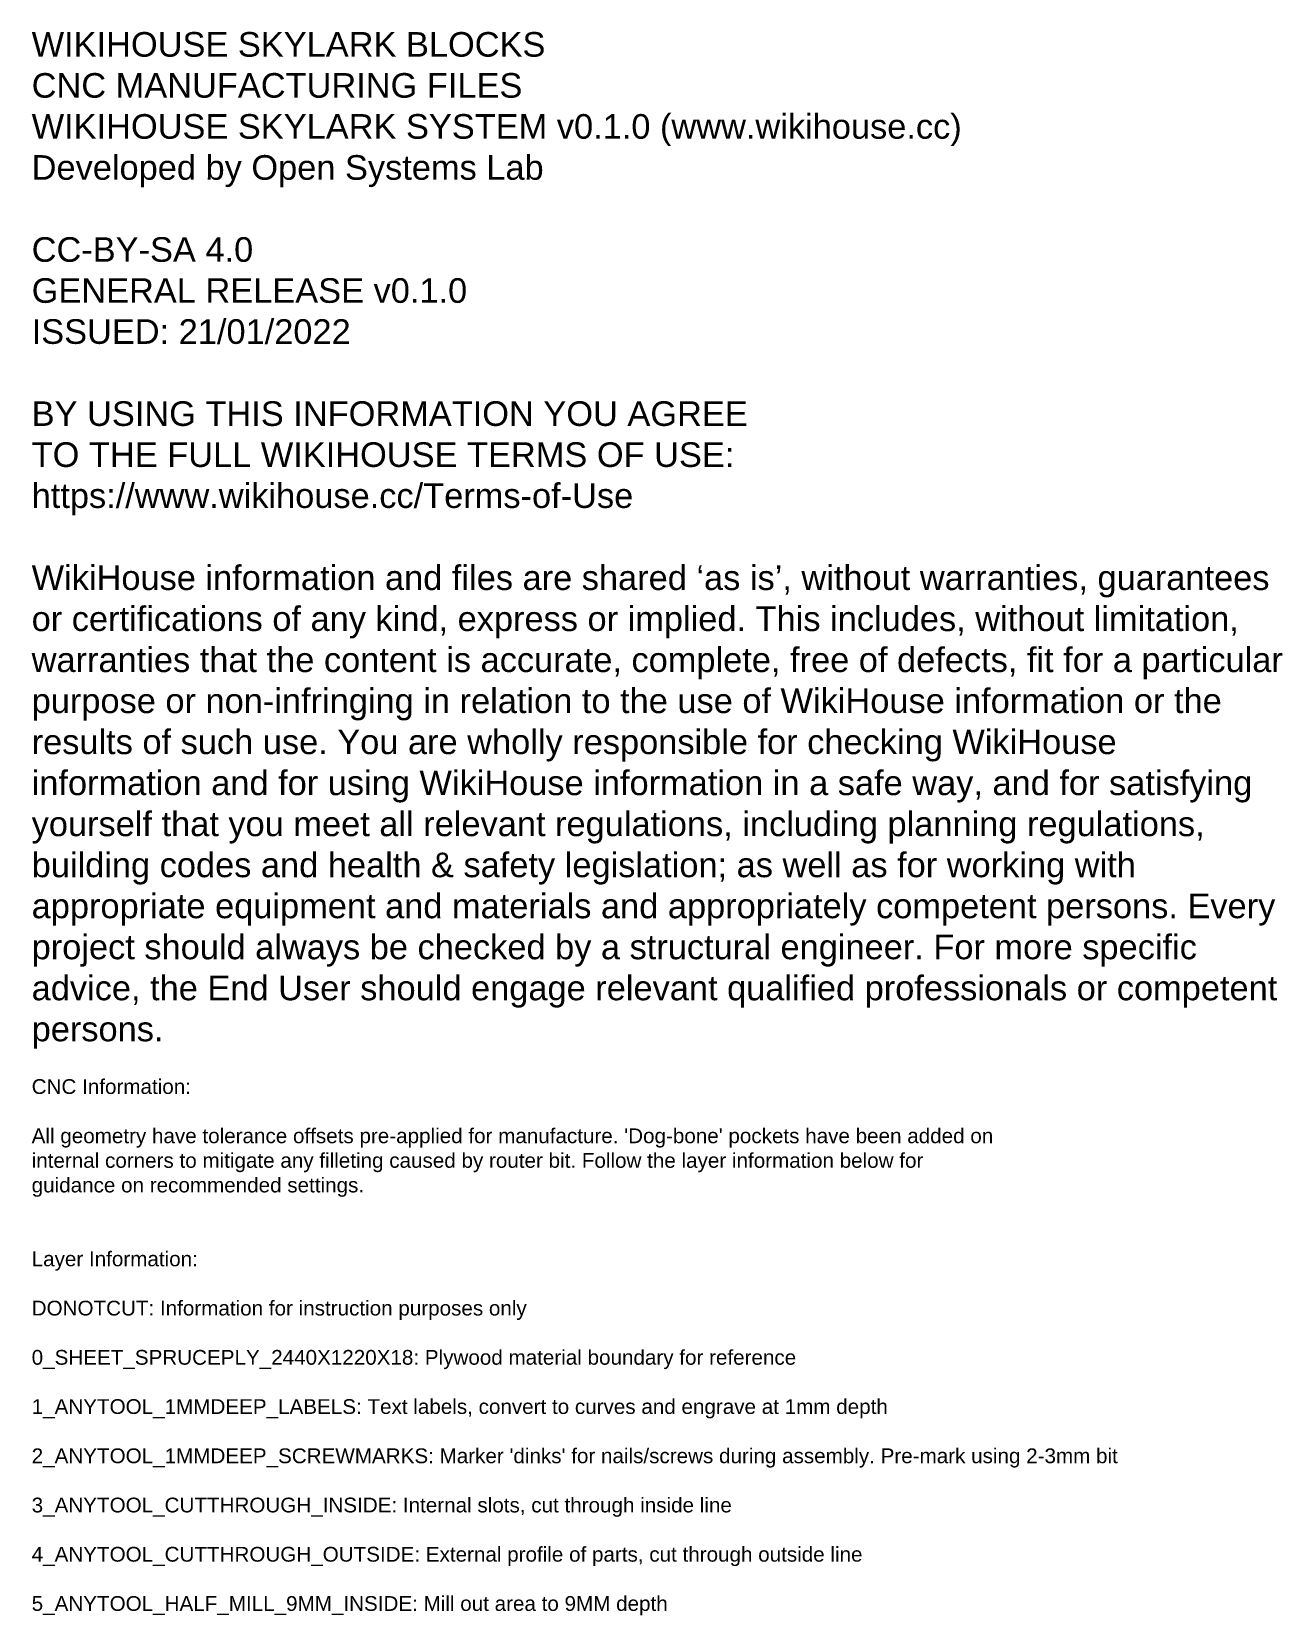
# Model space of a CAD drawing. Extents: x -30 to 12678, y 0 to 23683.
# Drawn here: x -30 to 12678, y 7596 to 23683 of the extents above; entities that cross this region are included whole.
import ezdxf

# ---------------------------------------------------------------- set-up
doc = ezdxf.new("R2010")
doc.units = 0
doc.layers.add('DONOTCUT', color=7, linetype='CONTINUOUS')
doc.styles.add('ARIAL_REGULAR', font='arial.ttf')

msp = doc.modelspace()

# ---------------------------------------------------------------- texts
at = {"layer": 'DONOTCUT', "attachment_point": 1, "style": 'ARIAL_REGULAR'}
for s, insert, char_height, width in [('{\\fArial;WIKIHOUSE SKYLARK BLOCKS}\\P{\\fArial;CNC MANUFACTURING FILES}\\P{\\fArial;WIKIHOUSE SKYLARK SYSTEM v0.1.0 (www.wikihouse.cc)}\\P{\\fArial;Developed by Open Systems Lab}\\P\\P{\\fArial;CC-BY-SA 4.0}\\P{\\fArial;GENERAL RELEASE v0.1.0}\\P{\\fArial;ISSUED: 21/01/2022}\\P\\P{\\fArial;BY USING THIS INFORMATION YOU AGREE }\\P{\\fArial;TO THE FULL WIKIHOUSE TERMS OF USE:}\\P{\\fArial;https://www.wikihouse.cc/Terms-of-Use}\\P\\P{\\fArial;WikiHouse information and files are shared }{\\fArial;‘as is}{\\fArial;’, without warranties, guarantees }\\P{\\fArial;or certifications of any kind, express or implied. This includes, without limitation, }\\P{\\fArial;warranties that the content is accurate, complete, free of defects, fit for a particular }\\P{\\fArial;purpose or non-infringing in relation to the use of WikiHouse information or the }\\P{\\fArial;results of such use. You are wholly responsible for checking WikiHouse }\\P{\\fArial;information and for using WikiHouse information in a safe way, and for satisfying }\\P{\\fArial;yourself that you meet all relevant regulations, including planning regulations, }\\P{\\fArial;building codes and health & safety legislation; as well as for working with }\\P{\\fArial;appropriate equipment and materials and appropriately competent persons. Every }\\P{\\fArial;project should always be checked by a structural engineer. For more specific }\\P{\\fArial;advice, the End User should engage relevant qualified professionals or competent }\\P{\\fArial;persons.}\\P', (-30, 23679), 250, 12895.38), ("{\\fArial;CNC Information:}\\P\\P{\\fArial;All geometry have tolerance offsets pre-applied for manufacture. 'Dog-bone' pockets have been added on}\\P{\\fArial;internal corners to mitigate any filleting caused by router bit. Follow the layer information below for}\\P{\\fArial;guidance on recommended settings.}\\P\\P\\P{\\fArial;Layer Information:}\\P\\P{\\fArial;DONOTCUT: Information for instruction purposes only}\\P\\P{\\fArial;0_SHEET_SPRUCEPLY_2440X1220X18: Plywood material boundary for reference}\\P\\P{\\fArial;1_ANYTOOL_1MMDEEP_LABELS: Text labels, convert to curves and engrave at 1mm depth}\\P\\P{\\fArial;2_ANYTOOL_1MMDEEP_SCREWMARKS: Marker 'dinks' for nails/screws during assembly. Pre-mark using 2-3mm bit}\\P\\P{\\fArial;3_ANYTOOL_CUTTHROUGH_INSIDE: Internal slots, cut through inside line}\\P\\P{\\fArial;4_ANYTOOL_CUTTHROUGH_OUTSIDE: External profile of parts, cut through outside line}\\P\\P{\\fArial;5_ANYTOOL_HALF_MILL_9MM_INSIDE: Mill out area to 9MM depth}", (-30, 13042), 150, 22265.22)]:
    msp.add_mtext(s, dxfattribs=dict(at, insert=insert, char_height=char_height, width=width))

doc.saveas('drawing.dxf')
